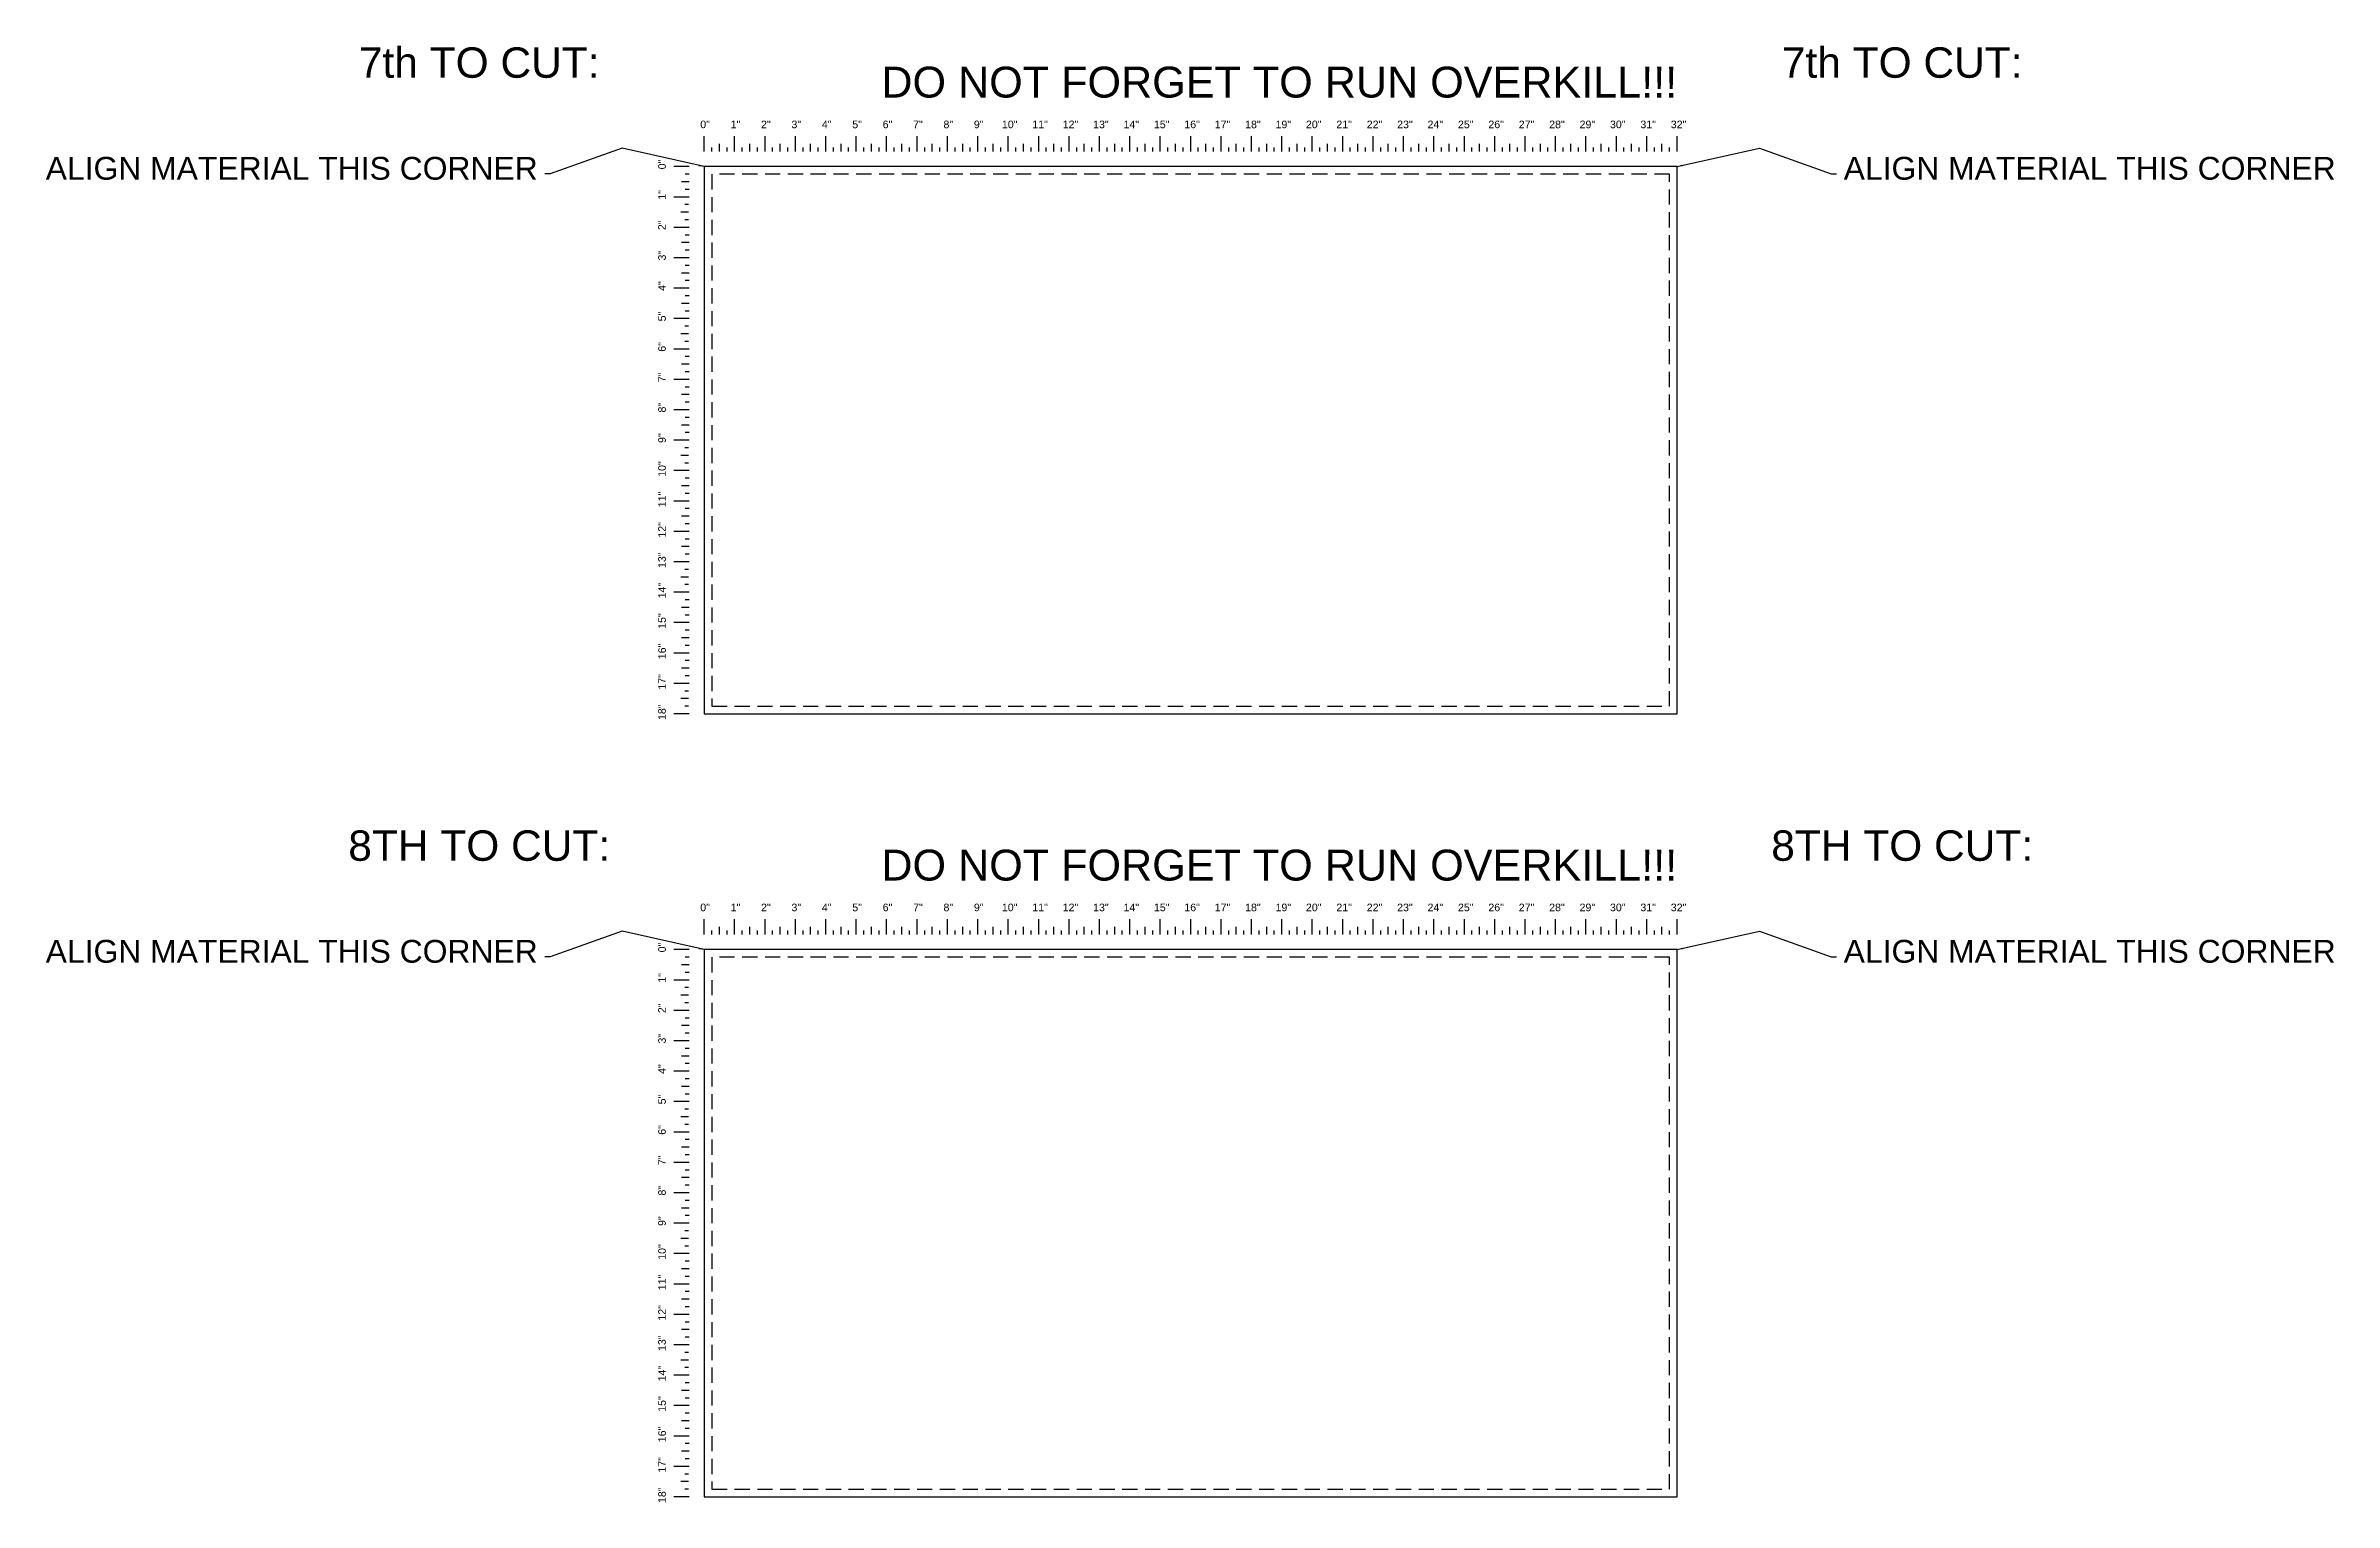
# Model space of a CAD drawing. Header units: inches. Extents: x 15 to 91, y 8 to 301.
# Drawn here: x 15.5 to 90.8, y 59.1 to 107 of the extents above; entities that cross this region are included whole.
import ezdxf

# ---------------------------------------------------------------- set-up
doc = ezdxf.new("R2010")
doc.units = ezdxf.units.IN
doc.header["$MEASUREMENT"] = 0
doc.linetypes.add('DASHED', pattern=[0.75, 0.5, -0.25])
doc.layers.get('Defpoints').update_dxf_attribs({"true_color": 0x000000})
doc.layers.add('2 - Engrave - Shallow (VECTOR)', color=1, linetype='Continuous', true_color=0xff0000)
doc.dimstyles.get("Standard").update_dxf_attribs({"dimtxt": 0.18, "dimasz": 0.18, "dimexe": 0.18, "dimexo": 0.0625, "dimgap": 0.09, "dimtad": 0, "dimtih": 1, "dimtoh": 1, "dimdec": 4, "dimzin": 0, "dimdsep": 46, "dimtxsty": 'Standard', "dimcen": 0.09, "dimadec": 0, "dimazin": 0, "dimtfac": 1, "dimtdec": 4, "dimtofl": 0, "dimtmove": 0, "dimatfit": 3, "dimfxl": 0, "dimtolj": 1, "dimtzin": 0, "dimarcsym": 0})

msp = doc.modelspace()

# ---------------------------------------------------------------- texts
at = {"layer": '2 - Engrave - Shallow (VECTOR)', "char_height": 1.01586, "width": 27.7709, "attachment_point": 3, "line_spacing_factor": 0.963855}
for insert in [(69.14, 106.286), (69.14, 80.53)]:
    msp.add_mtext('\\fArial;DO NOT FORGET TO RUN OVERKILL!!!', dxfattribs=dict(at, insert=insert))
at = {"layer": 'Defpoints', "line_spacing_factor": 0.963855}
for s, insert, char_height, width, attachment_point in [('\\fArial;7th TO CUT:', (29.739, 106.921), 1, 8.78916, 2), ('\\fArial;7th TO CUT:', (76.541, 106.921), 1, 8.78916, 2), ('\\fArial;0"', (37.327, 104.512), 0.25, 0.54819, 3), ('\\fArial;1"', (38.327, 104.512), 0.25, 0.5241, 3), ('\\fArial;2"', (39.327, 104.512), 0.25, 0.55271, 3), ('\\fArial;3"', (40.327, 104.512), 0.25, 0.54819, 3), ('\\fArial;4"', (41.327, 104.512), 0.25, 0.55873, 3), ('\\fArial;5"', (42.327, 104.512), 0.25, 0.54819, 3), ('\\fArial;6"', (43.327, 104.512), 0.25, 0.5497, 3), ('\\fArial;7"', (44.327, 104.512), 0.25, 0.54669, 3), ('\\fArial;8"', (45.327, 104.512), 0.25, 0.54819, 3), ('\\fArial;9"', (46.327, 104.512), 0.25, 0.54819, 3), ('\\fArial;10"', (47.442, 104.512), 0.25, 0.7244, 3), ('\\fArial;11"', (48.442, 104.512), 0.25, 0.6988, 3), ('\\fArial;12"', (49.442, 104.512), 0.25, 0.7244, 3), ('\\fArial;13"', (50.442, 104.512), 0.25, 0.7244, 3), ('\\fArial;14"', (51.442, 104.512), 0.25, 0.7244, 3), ('\\fArial;15"', (52.442, 104.512), 0.25, 0.7244, 3), ('\\fArial;16"', (53.442, 104.512), 0.25, 0.7244, 3), ('\\fArial;17"', (54.442, 104.512), 0.25, 0.7244, 3), ('\\fArial;18"', (55.442, 104.512), 0.25, 0.7244, 3), ('\\fArial;19"', (56.442, 104.512), 0.25, 0.7244, 3), ('\\fArial;20"', (57.442, 104.512), 0.25, 0.75301, 3), ('\\fArial;21"', (58.442, 104.512), 0.25, 0.75301, 3), ('\\fArial;22"', (59.442, 104.512), 0.25, 0.75301, 3), ('\\fArial;23"', (60.442, 104.512), 0.25, 0.75301, 3), ('\\fArial;24"', (61.442, 104.512), 0.25, 0.75301, 3), ('\\fArial;25"', (62.442, 104.512), 0.25, 0.75301, 3), ('\\fArial;26"', (63.442, 104.512), 0.25, 0.75301, 3), ('\\fArial;27"', (64.442, 104.512), 0.25, 0.75301, 3), ('\\fArial;28"', (65.442, 104.512), 0.25, 0.75301, 3), ('\\fArial;29"', (66.442, 104.512), 0.25, 0.75301, 3), ('\\fArial;30"', (67.442, 104.512), 0.25, 0.74849, 3), ('\\fArial;31"', (68.442, 104.512), 0.25, 0.74849, 3), ('\\fArial;32"', (69.442, 104.512), 0.25, 0.74849, 3), ('\\fArial;ALIGN MATERIAL THIS CORNER', (31.663, 103.318), 0.75, 17.3494, 3), ('\\fArial;ALIGN MATERIAL THIS CORNER', (74.617, 103.318), 0.75, 17.3494, 1), ('\\fArial;8TH TO CUT:', (29.739, 81.164), 1, 9.5241, 2), ('\\fArial;8TH TO CUT:', (76.541, 81.164), 1, 9.5241, 2), ('\\fArial;0"', (37.327, 78.755), 0.25, 0.54819, 3), ('\\fArial;1"', (38.327, 78.755), 0.25, 0.5241, 3), ('\\fArial;2"', (39.327, 78.755), 0.25, 0.55271, 3), ('\\fArial;3"', (40.327, 78.755), 0.25, 0.54819, 3), ('\\fArial;4"', (41.327, 78.755), 0.25, 0.55873, 3), ('\\fArial;5"', (42.327, 78.755), 0.25, 0.54819, 3), ('\\fArial;6"', (43.327, 78.755), 0.25, 0.5497, 3), ('\\fArial;7"', (44.327, 78.755), 0.25, 0.54669, 3), ('\\fArial;8"', (45.327, 78.755), 0.25, 0.54819, 3), ('\\fArial;9"', (46.327, 78.755), 0.25, 0.54819, 3), ('\\fArial;10"', (47.442, 78.755), 0.25, 0.7244, 3), ('\\fArial;11"', (48.442, 78.755), 0.25, 0.6988, 3), ('\\fArial;12"', (49.442, 78.755), 0.25, 0.7244, 3), ('\\fArial;13"', (50.442, 78.755), 0.25, 0.7244, 3), ('\\fArial;14"', (51.442, 78.755), 0.25, 0.7244, 3), ('\\fArial;15"', (52.442, 78.755), 0.25, 0.7244, 3), ('\\fArial;16"', (53.442, 78.755), 0.25, 0.7244, 3), ('\\fArial;17"', (54.442, 78.755), 0.25, 0.7244, 3), ('\\fArial;18"', (55.442, 78.755), 0.25, 0.7244, 3), ('\\fArial;19"', (56.442, 78.755), 0.25, 0.7244, 3), ('\\fArial;20"', (57.442, 78.755), 0.25, 0.75301, 3), ('\\fArial;21"', (58.442, 78.755), 0.25, 0.75301, 3), ('\\fArial;22"', (59.442, 78.755), 0.25, 0.75301, 3), ('\\fArial;23"', (60.442, 78.755), 0.25, 0.75301, 3), ('\\fArial;24"', (61.442, 78.755), 0.25, 0.75301, 3), ('\\fArial;25"', (62.442, 78.755), 0.25, 0.75301, 3), ('\\fArial;26"', (63.442, 78.755), 0.25, 0.75301, 3), ('\\fArial;27"', (64.442, 78.755), 0.25, 0.75301, 3), ('\\fArial;28"', (65.442, 78.755), 0.25, 0.75301, 3), ('\\fArial;29"', (66.442, 78.755), 0.25, 0.75301, 3), ('\\fArial;30"', (67.442, 78.755), 0.25, 0.74849, 3), ('\\fArial;31"', (68.442, 78.755), 0.25, 0.74849, 3), ('\\fArial;32"', (69.442, 78.755), 0.25, 0.74849, 3), ('\\fArial;ALIGN MATERIAL THIS CORNER', (31.663, 77.561), 0.75, 17.3494, 3), ('\\fArial;ALIGN MATERIAL THIS CORNER', (74.617, 77.561), 0.75, 17.3494, 1)]:
    msp.add_mtext(s, dxfattribs=dict(at, insert=insert, char_height=char_height, width=width, attachment_point=attachment_point))
at = {"layer": 'Defpoints', "char_height": 0.25, "attachment_point": 1, "rotation": 90, "line_spacing_factor": 0.963855}
for s, insert, width in [('\\fArial;0"', (35.626, 102.909), 0.54819), ('\\fArial;1"', (35.626, 101.909), 0.5241), ('\\fArial;2"', (35.626, 100.909), 0.55271), ('\\fArial;3"', (35.626, 99.909), 0.54819), ('\\fArial;4"', (35.626, 98.909), 0.55873), ('\\fArial;5"', (35.626, 97.909), 0.54819), ('\\fArial;6"', (35.626, 96.909), 0.5497), ('\\fArial;7"', (35.626, 95.909), 0.54669), ('\\fArial;8"', (35.626, 94.909), 0.54819), ('\\fArial;9"', (35.626, 93.909), 0.54819), ('\\fArial;10"', (35.626, 92.794), 0.7244), ('\\fArial;11"', (35.626, 91.794), 0.6988), ('\\fArial;12"', (35.626, 90.794), 0.7244), ('\\fArial;13"', (35.626, 89.794), 0.7244), ('\\fArial;14"', (35.626, 88.794), 0.7244), ('\\fArial;15"', (35.626, 87.794), 0.7244), ('\\fArial;16"', (35.626, 86.794), 0.7244), ('\\fArial;17"', (35.626, 85.794), 0.7244), ('\\fArial;18"', (35.626, 84.794), 0.7244), ('\\fArial;0"', (35.626, 77.152), 0.54819), ('\\fArial;1"', (35.626, 76.152), 0.5241), ('\\fArial;2"', (35.626, 75.152), 0.55271), ('\\fArial;3"', (35.626, 74.152), 0.54819), ('\\fArial;4"', (35.626, 73.152), 0.55873), ('\\fArial;5"', (35.626, 72.152), 0.54819), ('\\fArial;6"', (35.626, 71.152), 0.5497), ('\\fArial;7"', (35.626, 70.152), 0.54669), ('\\fArial;8"', (35.626, 69.152), 0.54819), ('\\fArial;9"', (35.626, 68.152), 0.54819), ('\\fArial;10"', (35.626, 67.038), 0.7244), ('\\fArial;11"', (35.626, 66.038), 0.6988), ('\\fArial;12"', (35.626, 65.038), 0.7244), ('\\fArial;13"', (35.626, 64.038), 0.7244), ('\\fArial;14"', (35.626, 63.038), 0.7244), ('\\fArial;15"', (35.626, 62.038), 0.7244), ('\\fArial;16"', (35.626, 61.038), 0.7244), ('\\fArial;17"', (35.626, 60.038), 0.7244), ('\\fArial;18"', (35.626, 59.038), 0.7244)]:
    msp.add_mtext(s, dxfattribs=dict(at, insert=insert, width=width))

# ---------------------------------------------------------------- linework, layer by layer
at = {"layer": 'Defpoints'}
for p, q in [((37.14, 103.498), (37.14, 103.998)), ((38.14, 103.498), (38.14, 103.998)), ((39.14, 103.498), (39.14, 103.998)), ((40.14, 103.498), (40.14, 103.998)), ((41.14, 103.498), (41.14, 103.998)), ((42.14, 103.498), (42.14, 103.998)), ((43.14, 103.498), (43.14, 103.998)), ((44.14, 103.498), (44.14, 103.998)), ((45.14, 103.498), (45.14, 103.998)), ((46.14, 103.498), (46.14, 103.998)), ((47.14, 103.498), (47.14, 103.998)), ((48.14, 103.498), (48.14, 103.998)), ((49.14, 103.498), (49.14, 103.998)), ((50.14, 103.498), (50.14, 103.998)), ((51.14, 103.498), (51.14, 103.998)), ((52.14, 103.498), (52.14, 103.998)), ((53.14, 103.498), (53.14, 103.998)), ((54.14, 103.498), (54.14, 103.998)), ((55.14, 103.498), (55.14, 103.998)), ((56.14, 103.498), (56.14, 103.998)), ((57.14, 103.498), (57.14, 103.998)), ((58.14, 103.498), (58.14, 103.998)), ((59.14, 103.498), (59.14, 103.998)), ((60.14, 103.498), (60.14, 103.998)), ((61.14, 103.498), (61.14, 103.998)), ((62.14, 103.498), (62.14, 103.998)), ((63.14, 103.498), (63.14, 103.998)), ((64.14, 103.498), (64.14, 103.998)), ((65.14, 103.498), (65.14, 103.998)), ((66.14, 103.498), (66.14, 103.998)), ((67.14, 103.498), (67.14, 103.998)), ((68.14, 103.498), (68.14, 103.998)), ((69.14, 103.498), (69.14, 103.998)), ((37.39, 103.498), (37.39, 103.623)), ((37.64, 103.498), (37.64, 103.748)), ((37.89, 103.498), (37.89, 103.623)), ((38.39, 103.498), (38.39, 103.623)), ((38.64, 103.498), (38.64, 103.748)), ((38.89, 103.498), (38.89, 103.623)), ((39.39, 103.498), (39.39, 103.623)), ((39.64, 103.498), (39.64, 103.748)), ((39.89, 103.498), (39.89, 103.623)), ((40.39, 103.498), (40.39, 103.623)), ((40.64, 103.498), (40.64, 103.748)), ((40.89, 103.498), (40.89, 103.623)), ((41.39, 103.498), (41.39, 103.623)), ((41.64, 103.498), (41.64, 103.748)), ((41.89, 103.498), (41.89, 103.623)), ((42.39, 103.498), (42.39, 103.623)), ((42.64, 103.498), (42.64, 103.748)), ((42.89, 103.498), (42.89, 103.623)), ((43.39, 103.498), (43.39, 103.623)), ((43.64, 103.498), (43.64, 103.748)), ((43.89, 103.498), (43.89, 103.623)), ((44.39, 103.498), (44.39, 103.623)), ((44.64, 103.498), (44.64, 103.748)), ((44.89, 103.498), (44.89, 103.623)), ((45.39, 103.498), (45.39, 103.623)), ((45.64, 103.498), (45.64, 103.748)), ((45.89, 103.498), (45.89, 103.623)), ((46.39, 103.498), (46.39, 103.623)), ((46.64, 103.498), (46.64, 103.748)), ((46.89, 103.498), (46.89, 103.623)), ((47.39, 103.498), (47.39, 103.623)), ((47.64, 103.498), (47.64, 103.748)), ((47.89, 103.498), (47.89, 103.623)), ((48.39, 103.498), (48.39, 103.623)), ((48.64, 103.498), (48.64, 103.748)), ((48.89, 103.498), (48.89, 103.623)), ((49.39, 103.498), (49.39, 103.623)), ((49.64, 103.498), (49.64, 103.748)), ((49.89, 103.498), (49.89, 103.623)), ((50.39, 103.498), (50.39, 103.623)), ((50.64, 103.498), (50.64, 103.748)), ((50.89, 103.498), (50.89, 103.623)), ((51.39, 103.498), (51.39, 103.623)), ((51.64, 103.498), (51.64, 103.748)), ((51.89, 103.498), (51.89, 103.623)), ((52.39, 103.498), (52.39, 103.623)), ((52.64, 103.498), (52.64, 103.748)), ((52.89, 103.498), (52.89, 103.623)), ((53.39, 103.498), (53.39, 103.623)), ((53.64, 103.498), (53.64, 103.748)), ((53.89, 103.498), (53.89, 103.623)), ((54.39, 103.498), (54.39, 103.623)), ((54.64, 103.498), (54.64, 103.748)), ((54.89, 103.498), (54.89, 103.623)), ((55.39, 103.498), (55.39, 103.623)), ((55.64, 103.498), (55.64, 103.748)), ((55.89, 103.498), (55.89, 103.623)), ((56.39, 103.498), (56.39, 103.623)), ((56.64, 103.498), (56.64, 103.748)), ((56.89, 103.498), (56.89, 103.623)), ((57.39, 103.498), (57.39, 103.623)), ((57.64, 103.498), (57.64, 103.748)), ((57.89, 103.498), (57.89, 103.623)), ((58.39, 103.498), (58.39, 103.623)), ((58.64, 103.498), (58.64, 103.748)), ((58.89, 103.498), (58.89, 103.623)), ((59.39, 103.498), (59.39, 103.623)), ((59.64, 103.498), (59.64, 103.748)), ((59.89, 103.498), (59.89, 103.623)), ((60.39, 103.498), (60.39, 103.623)), ((60.64, 103.498), (60.64, 103.748)), ((60.89, 103.498), (60.89, 103.623)), ((61.39, 103.498), (61.39, 103.623)), ((61.64, 103.498), (61.64, 103.748)), ((61.89, 103.498), (61.89, 103.623)), ((62.39, 103.498), (62.39, 103.623)), ((62.64, 103.498), (62.64, 103.748)), ((62.89, 103.498), (62.89, 103.623)), ((63.39, 103.498), (63.39, 103.623)), ((63.64, 103.498), (63.64, 103.748)), ((63.89, 103.498), (63.89, 103.623)), ((64.39, 103.498), (64.39, 103.623)), ((64.64, 103.498), (64.64, 103.748)), ((64.89, 103.498), (64.89, 103.623)), ((65.39, 103.498), (65.39, 103.623)), ((65.64, 103.498), (65.64, 103.748)), ((65.89, 103.498), (65.89, 103.623)), ((66.39, 103.498), (66.39, 103.623)), ((66.64, 103.498), (66.64, 103.748)), ((66.89, 103.498), (66.89, 103.623)), ((67.39, 103.498), (67.39, 103.623)), ((67.64, 103.498), (67.64, 103.748)), ((67.89, 103.498), (67.89, 103.623)), ((68.39, 103.498), (68.39, 103.623)), ((68.64, 103.498), (68.64, 103.748)), ((68.89, 103.498), (68.89, 103.623)), ((36.64, 102.998), (36.14, 102.998)), ((36.64, 102.498), (36.39, 102.498)), ((36.64, 102.748), (36.515, 102.748)), ((36.64, 101.998), (36.14, 101.998)), ((36.625, 101.748), (36.5, 101.748)), ((36.64, 102.248), (36.515, 102.248)), ((36.64, 100.998), (36.14, 100.998)), ((36.625, 101.498), (36.375, 101.498)), ((36.625, 101.248), (36.5, 101.248)), ((36.64, 100.498), (36.39, 100.498)), ((36.64, 100.748), (36.515, 100.748)), ((36.64, 100.248), (36.515, 100.248)), ((36.64, 99.998), (36.14, 99.998)), ((36.64, 99.498), (36.39, 99.498)), ((36.64, 99.748), (36.515, 99.748)), ((36.64, 98.998), (36.14, 98.998)), ((36.64, 99.248), (36.515, 99.248)), ((36.64, 98.748), (36.515, 98.748)), ((36.64, 97.998), (36.14, 97.998)), ((36.64, 98.498), (36.39, 98.498)), ((36.64, 98.248), (36.515, 98.248)), ((36.625, 97.498), (36.375, 97.498)), ((36.625, 97.748), (36.5, 97.748)), ((36.625, 97.248), (36.5, 97.248)), ((36.64, 96.998), (36.14, 96.998)), ((36.64, 96.498), (36.39, 96.498)), ((36.64, 96.748), (36.515, 96.748)), ((36.64, 95.998), (36.14, 95.998)), ((36.64, 96.248), (36.515, 96.248)), ((36.64, 95.748), (36.515, 95.748)), ((36.64, 94.998), (36.14, 94.998)), ((36.64, 95.498), (36.39, 95.498)), ((36.64, 95.248), (36.515, 95.248)), ((36.64, 94.498), (36.39, 94.498)), ((36.64, 94.748), (36.515, 94.748)), ((36.64, 94.248), (36.515, 94.248)), ((36.64, 93.998), (36.14, 93.998)), ((36.625, 93.498), (36.375, 93.498)), ((36.625, 93.748), (36.5, 93.748)), ((36.64, 92.998), (36.14, 92.998)), ((36.625, 93.248), (36.5, 93.248)), ((36.64, 92.748), (36.515, 92.748)), ((36.64, 91.998), (36.14, 91.998)), ((36.64, 92.498), (36.39, 92.498)), ((36.64, 92.248), (36.515, 92.248)), ((36.64, 91.498), (36.39, 91.498)), ((36.64, 91.748), (36.515, 91.748)), ((36.64, 91.248), (36.515, 91.248)), ((36.64, 90.998), (36.14, 90.998)), ((36.64, 90.498), (36.39, 90.498)), ((36.64, 90.748), (36.515, 90.748)), ((36.64, 89.998), (36.14, 89.998)), ((36.625, 89.748), (36.5, 89.748)), ((36.64, 90.248), (36.515, 90.248)), ((36.64, 88.998), (36.14, 88.998)), ((36.625, 89.498), (36.375, 89.498)), ((36.625, 89.248), (36.5, 89.248)), ((36.64, 88.498), (36.39, 88.498)), ((36.64, 88.748), (36.515, 88.748)), ((36.64, 88.248), (36.515, 88.248)), ((36.64, 87.998), (36.14, 87.998)), ((36.64, 87.498), (36.39, 87.498)), ((36.64, 87.748), (36.515, 87.748)), ((36.64, 86.998), (36.14, 86.998)), ((36.64, 87.248), (36.515, 87.248)), ((36.64, 86.748), (36.515, 86.748)), ((36.64, 85.998), (36.14, 85.998)), ((36.64, 86.498), (36.39, 86.498)), ((36.64, 86.248), (36.515, 86.248)), ((36.625, 85.498), (36.375, 85.498)), ((36.625, 85.748), (36.5, 85.748)), ((36.625, 85.248), (36.5, 85.248)), ((36.64, 84.998), (36.14, 84.998)), ((37.14, 77.741), (37.14, 78.241)), ((37.39, 77.741), (37.39, 77.866)), ((37.64, 77.741), (37.64, 77.991)), ((37.89, 77.741), (37.89, 77.866)), ((38.14, 77.741), (38.14, 78.241)), ((38.39, 77.741), (38.39, 77.866)), ((38.64, 77.741), (38.64, 77.991)), ((38.89, 77.741), (38.89, 77.866)), ((39.14, 77.741), (39.14, 78.241)), ((39.39, 77.741), (39.39, 77.866)), ((39.64, 77.741), (39.64, 77.991)), ((39.89, 77.741), (39.89, 77.866)), ((40.14, 77.741), (40.14, 78.241)), ((40.39, 77.741), (40.39, 77.866)), ((40.64, 77.741), (40.64, 77.991)), ((40.89, 77.741), (40.89, 77.866)), ((41.14, 77.741), (41.14, 78.241)), ((41.39, 77.741), (41.39, 77.866)), ((41.64, 77.741), (41.64, 77.991)), ((41.89, 77.741), (41.89, 77.866)), ((42.14, 77.741), (42.14, 78.241)), ((42.39, 77.741), (42.39, 77.866)), ((42.64, 77.741), (42.64, 77.991)), ((42.89, 77.741), (42.89, 77.866)), ((43.14, 77.741), (43.14, 78.241)), ((43.39, 77.741), (43.39, 77.866)), ((43.64, 77.741), (43.64, 77.991)), ((43.89, 77.741), (43.89, 77.866)), ((44.14, 77.741), (44.14, 78.241)), ((44.39, 77.741), (44.39, 77.866)), ((44.64, 77.741), (44.64, 77.991)), ((44.89, 77.741), (44.89, 77.866)), ((45.14, 77.741), (45.14, 78.241)), ((45.39, 77.741), (45.39, 77.866)), ((45.64, 77.741), (45.64, 77.991)), ((45.89, 77.741), (45.89, 77.866)), ((46.14, 77.741), (46.14, 78.241)), ((46.39, 77.741), (46.39, 77.866)), ((46.64, 77.741), (46.64, 77.991)), ((46.89, 77.741), (46.89, 77.866)), ((47.14, 77.741), (47.14, 78.241)), ((47.39, 77.741), (47.39, 77.866)), ((47.64, 77.741), (47.64, 77.991)), ((47.89, 77.741), (47.89, 77.866)), ((48.14, 77.741), (48.14, 78.241)), ((48.39, 77.741), (48.39, 77.866)), ((48.64, 77.741), (48.64, 77.991)), ((48.89, 77.741), (48.89, 77.866)), ((49.14, 77.741), (49.14, 78.241)), ((49.39, 77.741), (49.39, 77.866)), ((49.64, 77.741), (49.64, 77.991)), ((49.89, 77.741), (49.89, 77.866)), ((50.14, 77.741), (50.14, 78.241)), ((50.39, 77.741), (50.39, 77.866)), ((50.64, 77.741), (50.64, 77.991)), ((50.89, 77.741), (50.89, 77.866)), ((51.14, 77.741), (51.14, 78.241)), ((51.39, 77.741), (51.39, 77.866)), ((51.64, 77.741), (51.64, 77.991)), ((51.89, 77.741), (51.89, 77.866)), ((52.14, 77.741), (52.14, 78.241)), ((52.39, 77.741), (52.39, 77.866)), ((52.64, 77.741), (52.64, 77.991)), ((52.89, 77.741), (52.89, 77.866)), ((53.14, 77.741), (53.14, 78.241)), ((53.39, 77.741), (53.39, 77.866)), ((53.64, 77.741), (53.64, 77.991)), ((53.89, 77.741), (53.89, 77.866)), ((54.14, 77.741), (54.14, 78.241)), ((54.39, 77.741), (54.39, 77.866)), ((54.64, 77.741), (54.64, 77.991)), ((54.89, 77.741), (54.89, 77.866)), ((55.14, 77.741), (55.14, 78.241)), ((55.39, 77.741), (55.39, 77.866)), ((55.64, 77.741), (55.64, 77.991)), ((55.89, 77.741), (55.89, 77.866)), ((56.14, 77.741), (56.14, 78.241)), ((56.39, 77.741), (56.39, 77.866)), ((56.64, 77.741), (56.64, 77.991)), ((56.89, 77.741), (56.89, 77.866)), ((57.14, 77.741), (57.14, 78.241)), ((57.39, 77.741), (57.39, 77.866)), ((57.64, 77.741), (57.64, 77.991)), ((57.89, 77.741), (57.89, 77.866)), ((58.14, 77.741), (58.14, 78.241)), ((58.39, 77.741), (58.39, 77.866)), ((58.64, 77.741), (58.64, 77.991)), ((58.89, 77.741), (58.89, 77.866)), ((59.14, 77.741), (59.14, 78.241)), ((59.39, 77.741), (59.39, 77.866)), ((59.64, 77.741), (59.64, 77.991)), ((59.89, 77.741), (59.89, 77.866)), ((60.14, 77.741), (60.14, 78.241)), ((60.39, 77.741), (60.39, 77.866)), ((60.64, 77.741), (60.64, 77.991)), ((60.89, 77.741), (60.89, 77.866)), ((61.14, 77.741), (61.14, 78.241)), ((61.39, 77.741), (61.39, 77.866)), ((61.64, 77.741), (61.64, 77.991)), ((61.89, 77.741), (61.89, 77.866)), ((62.14, 77.741), (62.14, 78.241)), ((62.39, 77.741), (62.39, 77.866)), ((62.64, 77.741), (62.64, 77.991)), ((62.89, 77.741), (62.89, 77.866)), ((63.14, 77.741), (63.14, 78.241)), ((63.39, 77.741), (63.39, 77.866)), ((63.64, 77.741), (63.64, 77.991)), ((63.89, 77.741), (63.89, 77.866)), ((64.14, 77.741), (64.14, 78.241)), ((64.39, 77.741), (64.39, 77.866)), ((64.64, 77.741), (64.64, 77.991)), ((64.89, 77.741), (64.89, 77.866)), ((65.14, 77.741), (65.14, 78.241)), ((65.39, 77.741), (65.39, 77.866)), ((65.64, 77.741), (65.64, 77.991)), ((65.89, 77.741), (65.89, 77.866)), ((66.14, 77.741), (66.14, 78.241)), ((66.39, 77.741), (66.39, 77.866)), ((66.64, 77.741), (66.64, 77.991)), ((66.89, 77.741), (66.89, 77.866)), ((67.14, 77.741), (67.14, 78.241)), ((67.39, 77.741), (67.39, 77.866)), ((67.64, 77.741), (67.64, 77.991)), ((67.89, 77.741), (67.89, 77.866)), ((68.14, 77.741), (68.14, 78.241)), ((68.39, 77.741), (68.39, 77.866)), ((68.64, 77.741), (68.64, 77.991)), ((68.89, 77.741), (68.89, 77.866)), ((69.14, 77.741), (69.14, 78.241)), ((36.64, 77.241), (36.14, 77.241)), ((36.64, 76.991), (36.515, 76.991)), ((36.64, 76.241), (36.14, 76.241)), ((36.64, 76.741), (36.39, 76.741)), ((36.64, 76.491), (36.515, 76.491)), ((36.625, 75.741), (36.375, 75.741)), ((36.625, 75.991), (36.5, 75.991)), ((36.625, 75.491), (36.5, 75.491)), ((36.64, 75.241), (36.14, 75.241)), ((36.64, 74.741), (36.39, 74.741)), ((36.64, 74.991), (36.515, 74.991)), ((36.64, 74.241), (36.14, 74.241)), ((36.64, 74.491), (36.515, 74.491)), ((36.64, 73.991), (36.515, 73.991)), ((36.64, 73.241), (36.14, 73.241)), ((36.64, 73.741), (36.39, 73.741)), ((36.64, 73.491), (36.515, 73.491)), ((36.64, 72.741), (36.39, 72.741)), ((36.64, 72.991), (36.515, 72.991)), ((36.64, 72.491), (36.515, 72.491)), ((36.64, 72.241), (36.14, 72.241)), ((36.625, 71.741), (36.375, 71.741)), ((36.625, 71.991), (36.5, 71.991)), ((36.64, 71.241), (36.14, 71.241)), ((36.625, 71.491), (36.5, 71.491)), ((36.64, 70.991), (36.515, 70.991)), ((36.64, 70.241), (36.14, 70.241)), ((36.64, 70.741), (36.39, 70.741)), ((36.64, 70.491), (36.515, 70.491)), ((36.64, 69.741), (36.39, 69.741)), ((36.64, 69.991), (36.515, 69.991)), ((36.64, 69.491), (36.515, 69.491)), ((36.64, 69.241), (36.14, 69.241)), ((36.64, 68.741), (36.39, 68.741)), ((36.64, 68.991), (36.515, 68.991)), ((36.64, 68.241), (36.14, 68.241)), ((36.625, 67.991), (36.5, 67.991)), ((36.64, 68.491), (36.515, 68.491)), ((36.64, 67.241), (36.14, 67.241)), ((36.625, 67.741), (36.375, 67.741)), ((36.625, 67.491), (36.5, 67.491)), ((36.64, 66.991), (36.515, 66.991)), ((36.64, 66.241), (36.14, 66.241)), ((36.64, 66.741), (36.39, 66.741)), ((36.64, 66.491), (36.515, 66.491)), ((36.64, 65.741), (36.39, 65.741)), ((36.64, 65.991), (36.515, 65.991)), ((36.64, 65.491), (36.515, 65.491)), ((36.64, 65.241), (36.14, 65.241)), ((36.64, 64.741), (36.39, 64.741)), ((36.64, 64.991), (36.515, 64.991)), ((36.64, 64.241), (36.14, 64.241)), ((36.625, 63.991), (36.5, 63.991)), ((36.64, 64.491), (36.515, 64.491)), ((36.64, 63.241), (36.14, 63.241)), ((36.625, 63.741), (36.375, 63.741)), ((36.625, 63.491), (36.5, 63.491)), ((36.64, 62.741), (36.39, 62.741)), ((36.64, 62.991), (36.515, 62.991)), ((36.64, 62.491), (36.515, 62.491)), ((36.64, 62.241), (36.14, 62.241)), ((36.64, 61.741), (36.39, 61.741)), ((36.64, 61.991), (36.515, 61.991)), ((36.64, 61.241), (36.14, 61.241)), ((36.64, 61.491), (36.515, 61.491)), ((36.64, 60.991), (36.515, 60.991)), ((36.64, 60.241), (36.14, 60.241)), ((36.64, 60.741), (36.39, 60.741)), ((36.64, 60.491), (36.515, 60.491)), ((36.625, 59.741), (36.375, 59.741)), ((36.625, 59.991), (36.5, 59.991)), ((36.625, 59.491), (36.5, 59.491)), ((36.64, 59.241), (36.14, 59.241))]:
    msp.add_line(p, q, dxfattribs=at)
for points in [[(37.14, 84.998), (69.14, 84.998), (69.14, 102.998), (37.14, 102.998)], [(37.14, 59.241), (69.14, 59.241), (69.14, 77.241), (37.14, 77.241)]]:
    msp.add_lwpolyline(points, close=True, dxfattribs=at)
at = {"layer": 'Defpoints', "linetype": 'DASHED'}
for points in [[(37.39, 85.248), (68.89, 85.248), (68.89, 102.748), (37.39, 102.748)], [(37.39, 59.491), (68.89, 59.491), (68.89, 76.991), (37.39, 76.991)]]:
    msp.add_lwpolyline(points, close=True, dxfattribs=at)

msp.set_redraw_order([(e.dxf.handle, doc.entitydb.next_handle()) for e in msp.query("TEXT MTEXT ATTDEF DIMENSION ARC_DIMENSION")])  # texts and dimensions are drawn at this point

# ---------------------------------------------------------------- leaders
at = {"layer": 'Defpoints'}
for points in [[(37.14, 102.998), (34.436, 103.605), (32.077, 102.762), (31.897, 102.762)], [(69.14, 102.998), (71.844, 103.605), (74.203, 102.762), (74.383, 102.762)], [(37.14, 77.241), (34.436, 77.848), (32.077, 77.005), (31.897, 77.005)], [(69.14, 77.241), (71.844, 77.848), (74.203, 77.005), (74.383, 77.005)]]:
    msp.add_leader(points, dimstyle='Standard', override={"dimgap": 0.09, "dimtad": 0}, dxfattribs=at)

doc.saveas('drawing.dxf')
